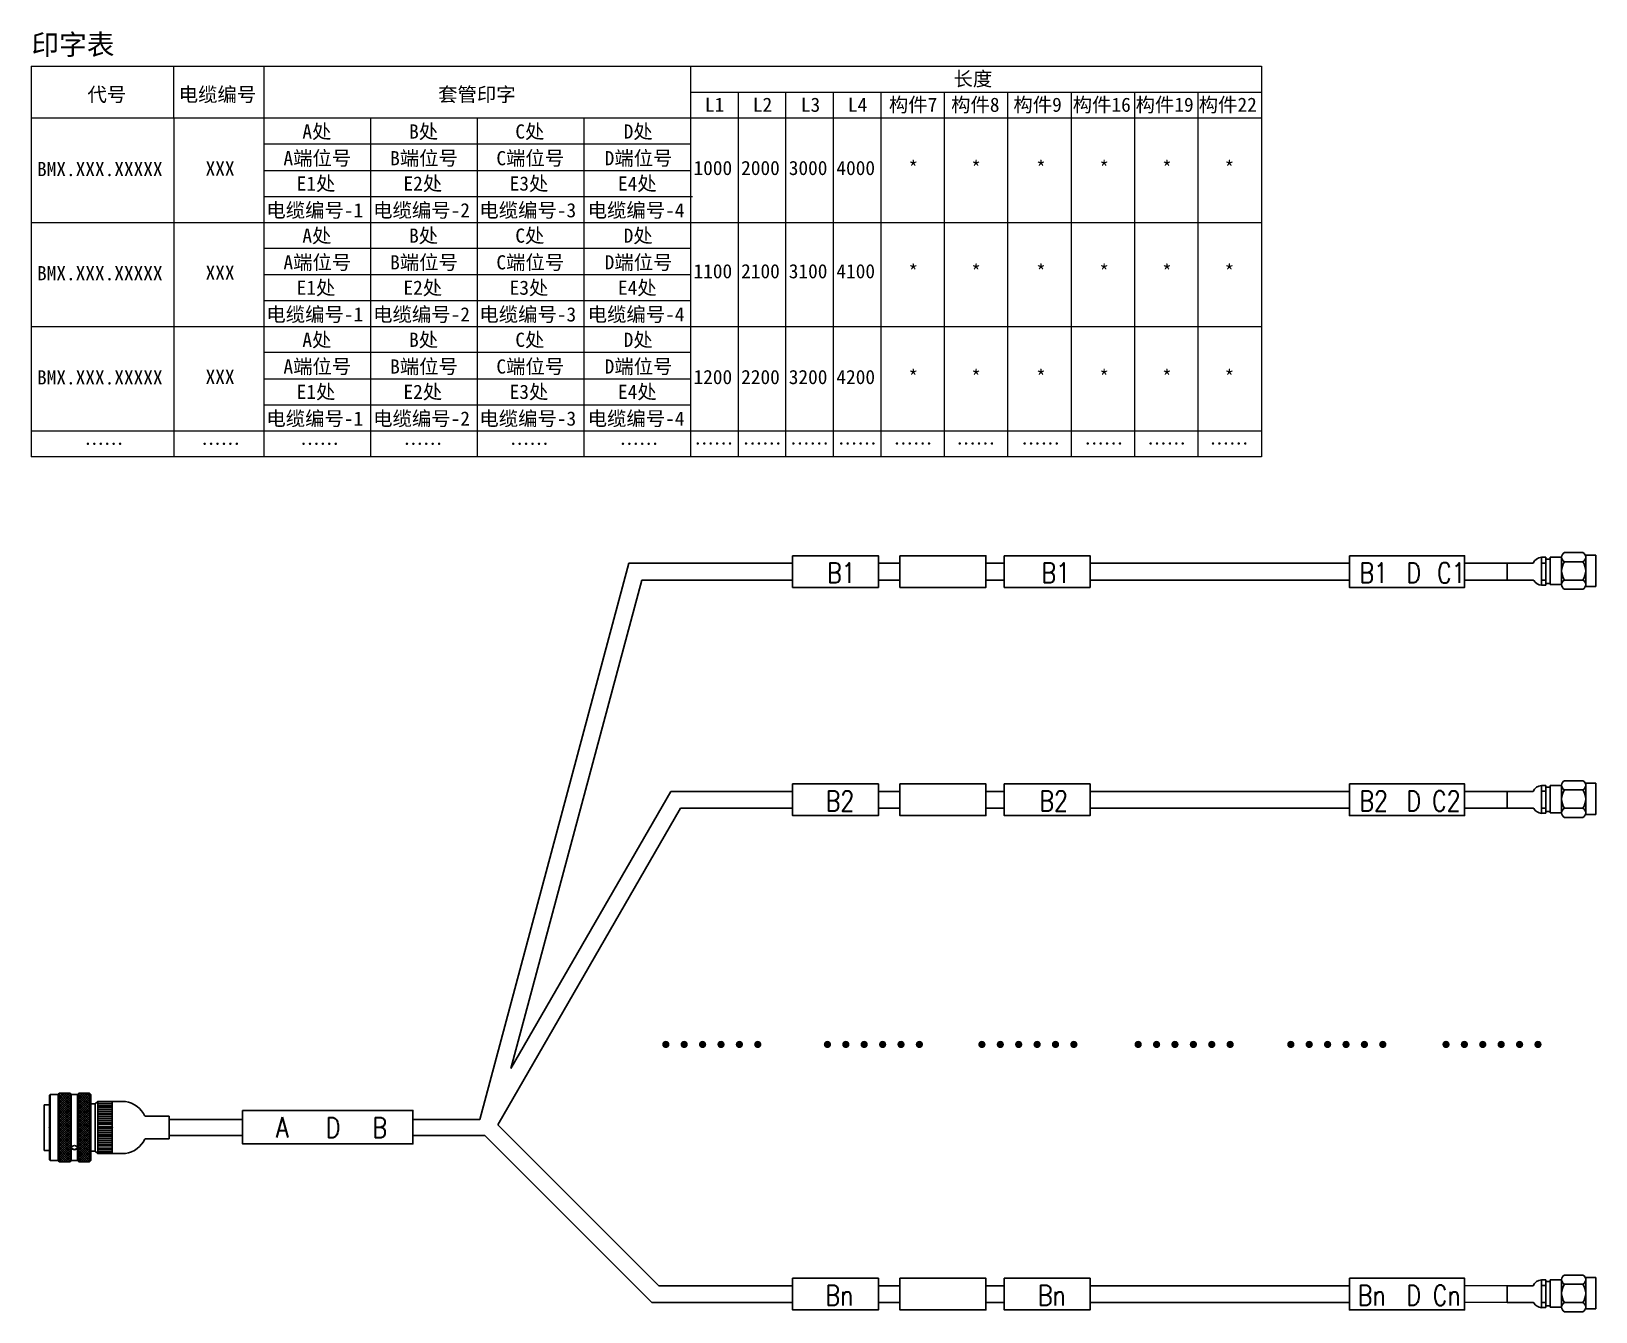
# Model space of a CAD drawing. Header units: inches. Extents: x -3640 to 2054, y -2291 to 954.
# Drawn here: x 402.5 to 788.1, y -476.7 to -161.1 of the extents above; entities that cross this region are included whole.
import ezdxf

# ---------------------------------------------------------------- set-up
doc = ezdxf.new("R2010")
doc.units = ezdxf.units.IN
doc.header["$MEASUREMENT"] = 0
doc.layers.add('C', color=2, linetype='Continuous')
doc.styles.add('HZ', font='txt', dxfattribs={"width": 0.8, "bigfont": 'HZDX'})
doc.styles.add('样式 1', font='')
doc.styles.get('样式 1').set_extended_font_data('SimSun')

# ---------------------------------------------------------------- blocks, each defined once
blk = doc.blocks.new('spjslh')
at = {"lineweight": 30}
for p, q in [((34.45, 138.79), (74.83, 138.79)), ((95.99, 138.79), (101.29, 138.79)), ((122.46, 138.79), (127, 138.79)), ((148.17, 138.79), (212.1, 138.79)), ((240.49, 138.79), (250.99, 138.79)), ((250.99, 138.79), (250.99, 134.62)), ((37.65, 134.62), (74.83, 134.62)), ((95.99, 134.62), (101.29, 134.62)), ((122.46, 134.62), (127, 134.62)), ((148.17, 134.62), (212.1, 134.62)), ((240.49, 134.62), (250.99, 134.62)), ((44.82, 82.56), (74.83, 82.56)), ((95.99, 82.56), (101.29, 82.56)), ((122.46, 82.56), (127, 82.56)), ((148.17, 82.56), (212.1, 82.56)), ((240.49, 82.56), (250.99, 82.56)), ((250.99, 82.56), (250.99, 78.39)), ((47.23, 78.39), (74.83, 78.39)), ((95.99, 78.39), (101.29, 78.39)), ((122.46, 78.39), (127, 78.39)), ((148.17, 78.39), (212.1, 78.39)), ((240.49, 78.39), (250.99, 78.39)), ((-78.89, 1.7), (-60.84, 1.7)), ((-18.84, 1.7), (-2.28, 1.7)), ((-78.89, -2.3), (-60.84, -2.3)), ((-18.84, -2.3), (-1.04, -2.3)), ((41.85, -39.3), (74.83, -39.3)), ((95.99, -39.3), (101.29, -39.3)), ((122.46, -39.3), (127, -39.3)), ((148.17, -39.3), (212.1, -39.3)), ((40.13, -43.46), (74.83, -43.46)), ((95.99, -43.46), (101.29, -43.46)), ((122.46, -43.46), (127, -43.46)), ((148.17, -43.46), (212.1, -43.46))]:
    blk.add_line(p, q, dxfattribs=at)
for p, q in [((-78.89, 1.7), (-78.89, -2.3)), ((250.99, -39.3), (240.49, -39.3)), ((250.99, -39.3), (250.99, -43.46)), ((250.99, -43.46), (240.49, -43.46))]:
    blk.add_line(p, q)
for points in [[(74.83, 140.63), (95.99, 140.63), (95.99, 132.83), (74.83, 132.83)], [(101.29, 140.63), (122.46, 140.63), (122.46, 132.83), (101.29, 132.83)], [(127, 140.63), (148.17, 140.63), (148.17, 132.83), (127, 132.83)], [(212.1, 140.63), (240.49, 140.63), (240.49, 132.83), (212.1, 132.83)], [(74.83, 84.4), (95.99, 84.4), (95.99, 76.59), (74.83, 76.59)], [(101.29, 84.4), (122.46, 84.4), (122.46, 76.59), (101.29, 76.59)], [(127, 84.4), (148.17, 84.4), (148.17, 76.59), (127, 76.59)], [(212.1, 84.4), (240.49, 84.4), (240.49, 76.59), (212.1, 76.59)], [(-60.77, 3.91), (-18.77, 3.91), (-18.77, -4.32), (-60.77, -4.32)], [(74.83, -37.45), (95.99, -37.45), (95.99, -45.26), (74.83, -45.26)], [(101.29, -37.45), (122.46, -37.45), (122.46, -45.26), (101.29, -45.26)], [(127, -37.45), (148.17, -37.45), (148.17, -45.26), (127, -45.26)], [(212.1, -37.45), (240.49, -37.45), (240.49, -45.26), (212.1, -45.26)]]:
    blk.add_lwpolyline(points, close=True, dxfattribs=at)
at = {"linetype": 'Continuous', "lineweight": 30}
for points in [[(-2.28, 1.7), (34.45, 138.79)], [(5.4, 14.27), (37.65, 134.62)], [(5.4, 14.27), (44.82, 82.56)], [(2.19, 0.37), (47.23, 78.39)], [(2.19, 0.37), (41.85, -39.3)], [(-1.04, -2.3), (40.13, -43.46)]]:
    blk.add_lwpolyline(points, dxfattribs=at)
for p in [(111.88, 132.83), (111.88, -45.26)]:
    blk.add_point(p)
at = {"style": 'HZ', "width": 0.8}
for s, p in [('B1', (83.29, 133.93)), ('B1', (136.16, 133.93)), ('B1', (214.53, 133.93)), ('D', (226.09, 133.93)), ('C1', (233.69, 133.93)), ('B2', (82.98, 77.7)), ('B2', (135.66, 77.7)), ('B2', (214.53, 77.7)), ('D', (226.09, 77.7)), ('C2', (232.44, 77.7)), ('A', (-52.53, -2.72)), ('D', (-40.3, -2.81)), ('B', (-28.8, -2.81)), ('Bn', (82.92, -44.16)), ('Bn', (135.28, -44.16)), ('Bn', (214.15, -44.16)), ('D', (226.09, -44.16)), ('Cn', (232.6, -44.16))]:
    blk.add_text(s, height=5, dxfattribs=at).set_placement(p)
at = {"style": '样式 1'}
for p in [(41.3, 15.01), (81.14, 15.01), (119.22, 15.01), (157.74, 15.01), (195.37, 15.01), (233.62, 15.01)]:
    blk.add_text('……', height=10, dxfattribs=at).set_placement(p)
blk = doc.blocks.new('spjslh-z1')
at = {"lineweight": 30}
h = blk.add_hatch(dxfattribs=at)
h.set_pattern_fill('ANSI37', color=256, scale=3, angle=180, style=0)
h.set_pattern_definition([(315, (-27.04582, 8.43554), (-0.265165, -0.265165), []), (225, (-27.04582, 8.43554), (-0.265165, 0.265165), [])])
h.paths.add_polyline_path([(-27.05, -8.44), (-24.38, -8.44), (-24.38, 8.44), (-27.05, 8.44)])
h = blk.add_hatch(dxfattribs=at)
h.set_pattern_fill('ANSI37', color=256, scale=3, angle=180, style=0)
h.set_pattern_definition([(315, (-22.2578, 8.43554), (-0.265165, -0.265165), []), (225, (-22.2578, 8.43554), (-0.265165, 0.265165), [])])
h.paths.add_polyline_path([(-22.26, -8.44), (-19.59, -8.44), (-19.59, 8.44), (-22.26, 8.44)])
for p, q in [((-29.28, 8.16), (-29.5, 7.94)), ((-29.5, 7.94), (-29.5, -7.94)), ((-27.05, 8.44), (-27.32, 8.16)), ((-27.05, -8.44), (-27.05, 8.44)), ((-24.38, 8.44), (-24.1, 8.16)), ((-22.26, 8.44), (-22.54, 8.16)), ((-22.26, -8.44), (-22.26, 8.44)), ((-19.59, 8.44), (-19.31, 8.16)), ((-19.31, -8.16), (-19.31, 8.16)), ((-30.81, 5.63), (-29.5, 5.63)), ((-30.81, -5.63), (-30.81, 5.63)), ((-18.17, 5.84), (-19.31, 5.84)), ((-17.58, 6.43), (-18.17, 5.84)), ((-18.17, 5.84), (-18.17, -5.84)), ((-17.58, 6.43), (-17.58, -6.43)), ((-17.58, 6.43), (-13.98, 6.43)), ((-17.58, 5.93), (-13.98, 5.93)), ((-17.58, 5.47), (-13.98, 5.47)), ((-17.58, 5), (-13.98, 5)), ((-17.58, 4.53), (-13.98, 4.53)), ((-17.58, 4.02), (-13.98, 4.02)), ((-13.98, 6.43), (-13.98, -6.43)), ((-13.98, 6.43), (-10.76, 6.38)), ((-17.58, 3.56), (-13.98, 3.56)), ((-17.58, 3.09), (-13.98, 3.09)), ((-17.58, 2.63), (-13.98, 2.63)), ((-17.58, 2.11), (-13.98, 2.11)), ((-17.58, 1.65), (-13.98, 1.65)), ((-17.58, 1.18), (-13.98, 1.18)), ((-17.58, 0.72), (-13.98, 0.72)), ((-17.58, 0.21), (-13.98, 0.21)), ((0, 2.79), (-5.92, 2.79)), ((0, 2.79), (0, -2.79)), ((-17.58, -0.26), (-13.98, -0.26)), ((-17.58, -0.72), (-13.98, -0.72)), ((-17.58, -1.24), (-13.98, -1.24)), ((-17.58, -1.7), (-13.98, -1.7)), ((-17.58, -2.17), (-13.98, -2.17)), ((-17.58, -2.63), (-13.98, -2.63)), ((-17.58, -3.15), (-13.98, -3.15)), ((-17.58, -3.61), (-13.98, -3.61)), ((0, -2.79), (-5.92, -2.79)), ((-30.81, -5.63), (-29.5, -5.63)), ((-18.17, -5.84), (-19.31, -5.84)), ((-17.58, -6.43), (-18.17, -5.84)), ((-17.58, -4.08), (-13.98, -4.08)), ((-17.58, -4.54), (-13.98, -4.54)), ((-17.58, -5.05), (-13.98, -5.05)), ((-17.58, -5.52), (-13.98, -5.52)), ((-17.58, -5.98), (-13.98, -5.98)), ((-17.58, -6.43), (-13.98, -6.43)), ((-13.98, -6.43), (-10.76, -6.38)), ((-29.5, -7.94), (-29.28, -8.16)), ((-27.32, -8.16), (-27.05, -8.44)), ((-24.1, -8.16), (-24.38, -8.44)), ((-22.54, -8.16), (-22.26, -8.44)), ((-19.31, -8.16), (-19.59, -8.44))]:
    blk.add_line(p, q, dxfattribs=at)
for points in [[(-29.28, -8.16), (-27.32, -8.16), (-27.32, 8.16), (-29.28, 8.16)], [(-27.05, -8.44), (-24.38, -8.44), (-24.38, 8.44), (-27.05, 8.44)], [(-24.1, -8.16), (-22.54, -8.16), (-22.54, 8.16), (-24.1, 8.16)], [(-22.26, -8.44), (-19.59, -8.44), (-19.59, 8.44), (-22.26, 8.44)]]:
    blk.add_lwpolyline(points, close=True, dxfattribs=at)
for centre, radius, start, end in [((-11.63, 0.16), 6.28, 24.7524, 82.1031), ((-11.63, -0.16), 6.28, 277.8969, 335.2476), ((-23.32, -5.32), 0.854, 23.7022, 156.2978), ((-23.32, -4.63), 0.854, 203.7022, 336.2978), ((-23.32, -4.45), 0.943, 213.9978, 326.0022)]:
    blk.add_arc(centre, radius, start, end, dxfattribs=at)
for p in [(-19.31, 0), (-19.31, 0), (-13.98, 0), (-29.5, 0)]:
    blk.add_point(p, dxfattribs=at)
blk = doc.blocks.new('spjslh-y1')
at = {"lineweight": 30}
for p, q in [((0, 2.08), (6.36, 2.08)), ((0, 2.08), (0, -2.08)), ((0, -2.08), (6.47, -2.08))]:
    blk.add_line(p, q, dxfattribs=at)
for centre, radius, start, end in [((8.68, 1.01), 2.56, 94.9925, 155.1073), ((4.74, -3.56), 2.27, 38.6223, 40.5265), ((8.68, -0.78), 2.56, 212.2338, 265.0075)]:
    blk.add_arc(centre, radius, start, end, dxfattribs=at)
at = {"layer": 'C', "color": 0, "lineweight": 30}
for p, q in [((18.65, 4.72), (14.08, 4.72)), ((21.8, 4.11), (19.33, 4.11)), ((19.33, 3.56), (19.33, 4.11)), ((21.8, -3.63), (21.8, 4.11)), ((8.46, 3.55), (8.46, -3.32)), ((8.46, 3.55), (9.48, 3.55)), ((8.46, 2.11), (9.48, 2.11)), ((9.48, 3.55), (9.48, -3.22)), ((9.48, 3.09), (10.54, 3.09)), ((10.54, -3.17), (10.54, 3.56)), ((13.41, 3.56), (10.54, 3.56)), ((13.41, -3.17), (13.41, 3.56)), ((14.08, 2.46), (18.65, 2.46)), ((19.33, -3.17), (19.33, 3.56)), ((8.46, -2.05), (9.48, -2.05)), ((8.46, -3.32), (9.48, -3.32)), ((9.48, -2.88), (10.54, -2.88)), ((9.48, -3.32), (9.48, -3.13)), ((10.54, -3.17), (13.41, -3.17)), ((14.08, -2.06), (18.65, -2.06)), ((19.33, -3.17), (19.33, -3.63)), ((19.33, -3.63), (21.8, -3.63)), ((14.08, -4.32), (18.65, -4.32))]:
    blk.add_line(p, q, dxfattribs=at)
for centre, radius, start, end in [((14.68, 3.59), 1.28, 118.0017, 241.9983), ((18.05, 3.59), 1.28, 298.0017, 61.9983), ((17.51, 0.2), 4.1, 146.5968, 213.4032), ((15.23, 0.2), 4.1, 326.5968, 33.4032), ((14.68, -3.19), 1.28, 118.0017, 241.9983), ((18.05, -3.19), 1.28, 298.0017, 61.9983)]:
    blk.add_arc(centre, radius, start, end, dxfattribs=at)
blk = doc.blocks.new('spjslh-y2')
at = {"lineweight": 30}
for p, q in [((0, 2.08), (6.36, 2.08)), ((0, 2.08), (0, -2.08)), ((0, -2.08), (6.47, -2.08))]:
    blk.add_line(p, q, dxfattribs=at)
for centre, radius, start, end in [((8.68, 1.01), 2.56, 94.9925, 155.1073), ((4.74, -3.56), 2.27, 38.6223, 40.5265), ((8.68, -0.78), 2.56, 212.2338, 265.0075)]:
    blk.add_arc(centre, radius, start, end, dxfattribs=at)
at = {"layer": 'C', "color": 0, "lineweight": 30}
for p, q in [((18.65, 4.72), (14.08, 4.72)), ((21.8, 4.11), (19.33, 4.11)), ((19.33, 3.56), (19.33, 4.11)), ((21.8, -3.63), (21.8, 4.11)), ((8.46, 3.55), (8.46, -3.32)), ((8.46, 3.55), (9.48, 3.55)), ((8.46, 2.11), (9.48, 2.11)), ((9.48, 3.55), (9.48, -3.22)), ((9.48, 3.09), (10.54, 3.09)), ((10.54, -3.17), (10.54, 3.56)), ((13.41, 3.56), (10.54, 3.56)), ((13.41, -3.17), (13.41, 3.56)), ((14.08, 2.46), (18.65, 2.46)), ((19.33, -3.17), (19.33, 3.56)), ((8.46, -2.05), (9.48, -2.05)), ((8.46, -3.32), (9.48, -3.32)), ((9.48, -2.88), (10.54, -2.88)), ((9.48, -3.32), (9.48, -3.13)), ((10.54, -3.17), (13.41, -3.17)), ((14.08, -2.06), (18.65, -2.06)), ((19.33, -3.17), (19.33, -3.63)), ((19.33, -3.63), (21.8, -3.63)), ((14.08, -4.32), (18.65, -4.32))]:
    blk.add_line(p, q, dxfattribs=at)
for centre, radius, start, end in [((14.68, 3.59), 1.28, 118.0017, 241.9983), ((18.05, 3.59), 1.28, 298.0017, 61.9983), ((17.51, 0.2), 4.1, 146.5968, 213.4032), ((15.23, 0.2), 4.1, 326.5968, 33.4032), ((14.68, -3.19), 1.28, 118.0017, 241.9983), ((18.05, -3.19), 1.28, 298.0017, 61.9983)]:
    blk.add_arc(centre, radius, start, end, dxfattribs=at)
blk = doc.blocks.new('spjslh-y3')
at = {"lineweight": 30}
for p, q in [((0, 2.08), (6.36, 2.08)), ((0, 2.08), (0, -2.08)), ((0, -2.08), (6.47, -2.08))]:
    blk.add_line(p, q, dxfattribs=at)
for centre, radius, start, end in [((8.68, 1.01), 2.56, 94.9925, 155.1073), ((4.74, -3.56), 2.27, 38.6223, 40.5265), ((8.68, -0.78), 2.56, 212.2338, 265.0075)]:
    blk.add_arc(centre, radius, start, end, dxfattribs=at)
at = {"layer": 'C', "color": 0, "lineweight": 30}
for p, q in [((18.65, 4.72), (14.08, 4.72)), ((21.8, 4.11), (19.33, 4.11)), ((19.33, 3.56), (19.33, 4.11)), ((21.8, -3.63), (21.8, 4.11)), ((8.46, 3.55), (8.46, -3.32)), ((8.46, 3.55), (9.48, 3.55)), ((8.46, 2.11), (9.48, 2.11)), ((9.48, 3.55), (9.48, -3.22)), ((9.48, 3.09), (10.54, 3.09)), ((10.54, -3.17), (10.54, 3.56)), ((13.41, 3.56), (10.54, 3.56)), ((13.41, -3.17), (13.41, 3.56)), ((14.08, 2.46), (18.65, 2.46)), ((19.33, -3.17), (19.33, 3.56)), ((8.46, -2.05), (9.48, -2.05)), ((8.46, -3.32), (9.48, -3.32)), ((9.48, -2.88), (10.54, -2.88)), ((9.48, -3.32), (9.48, -3.13)), ((10.54, -3.17), (13.41, -3.17)), ((14.08, -2.06), (18.65, -2.06)), ((19.33, -3.17), (19.33, -3.63)), ((19.33, -3.63), (21.8, -3.63)), ((14.08, -4.32), (18.65, -4.32))]:
    blk.add_line(p, q, dxfattribs=at)
for centre, radius, start, end in [((14.68, 3.59), 1.28, 118.0017, 241.9983), ((18.05, 3.59), 1.28, 298.0017, 61.9983), ((17.51, 0.2), 4.1, 146.5968, 213.4032), ((15.23, 0.2), 4.1, 326.5968, 33.4032), ((14.68, -3.19), 1.28, 118.0017, 241.9983), ((18.05, -3.19), 1.28, 298.0017, 61.9983)]:
    blk.add_arc(centre, radius, start, end, dxfattribs=at)
blk = doc.blocks.new('射频集束连号')
for name, p in [('spjslh', (-0.01, 0.65)), ('spjslh-y1', (250.98, 137.36)), ('spjslh-y2', (250.98, 81.12)), ('spjslh-z1', (-78.9, 0.35)), ('spjslh-y3', (250.98, -40.73))]:
    blk.add_blockref(name, p)
blk = doc.blocks.new('低频一分三-印字表-连号')
for p, q in [((0, 0), (57.28, 0)), ((0, 0), (0, -12.84)), ((35.1, -12.84), (35.1, 0)), ((57.28, 0), (303.21, 0)), ((57.28, 0), (57.28, -12.84)), ((57.28, -12.84), (0, -12.84)), ((303.21, -12.84), (57.28, -12.84))]:
    blk.add_line(p, q)
at = {"lineweight": 25}
for p, q in [((303.21, 0), (303.21, -96.27)), ((162.5, 0), (162.5, -12.84)), ((162.5, -6.42), (303.21, -6.42)), ((174.22, -6.42), (174.22, -96.27)), ((185.95, -6.42), (185.95, -96.27)), ((197.68, -6.42), (197.68, -96.27)), ((209.41, -6.42), (209.41, -96.27)), ((225.04, -6.42), (225.04, -96.27)), ((240.67, -6.42), (240.67, -96.27)), ((256.31, -6.42), (256.31, -96.27)), ((271.94, -6.42), (271.94, -96.27)), ((287.57, -6.42), (287.57, -96.27)), ((0, -12.84), (0, -38.51)), ((35.1, -12.84), (35.1, -38.51)), ((57.28, -12.84), (57.28, -38.51)), ((83.58, -12.84), (83.58, -38.51)), ((109.89, -12.84), (109.89, -38.51)), ((136.19, -12.84), (136.19, -38.51)), ((162.5, -12.84), (162.5, -38.51)), ((162.5, -19.25), (57.28, -19.25)), ((57.28, -25.67), (162.5, -25.67)), ((57.28, -32.09), (163.01, -32.09)), ((0, -38.51), (303.21, -38.51)), ((0, -38.51), (0, -64.18)), ((35.1, -38.51), (35.1, -64.18)), ((57.28, -38.51), (57.28, -64.18)), ((83.58, -38.51), (83.58, -64.18)), ((109.89, -38.51), (109.89, -64.18)), ((136.19, -38.51), (136.19, -64.18)), ((162.5, -38.51), (162.5, -64.18)), ((162.5, -44.93), (57.28, -44.93)), ((57.28, -51.34), (162.5, -51.34)), ((57.28, -57.76), (162.5, -57.76)), ((0, -64.18), (303.21, -64.18)), ((0, -64.18), (0, -89.85)), ((35.1, -64.18), (35.1, -96.27)), ((57.28, -64.18), (57.28, -96.27)), ((83.58, -64.18), (83.58, -96.27)), ((109.89, -64.18), (109.89, -96.27)), ((136.19, -64.18), (136.19, -96.27)), ((162.5, -64.18), (162.5, -89.85)), ((162.5, -70.6), (57.28, -70.6)), ((57.28, -77.02), (162.5, -77.02)), ((57.28, -83.44), (162.5, -83.44)), ((0, -89.85), (303.21, -89.85)), ((0, -89.85), (0, -96.27)), ((162.5, -89.85), (162.5, -96.27)), ((303.21, -96.27), (0, -96.27))]:
    blk.add_line(p, q, dxfattribs=at)
at = {"style": '样式 1'}
for s, height, p in [('印字表', 5, (0.03, 2.83)), ('长度', 3.5, (227.33, -4.86)), ('代号', 3.5, (13.84, -8.72)), ('电缆编号', 3.5, (36.34, -8.72)), ('套管印字', 3.5, (100.29, -8.72)), ('构件7', 3.5, (211.4, -11.24)), ('构件8', 3.5, (226.74, -11.24)), ('构件9', 3.5, (242.09, -11.24)), ('构件16', 3.5, (256.72, -11.24)), ('构件19', 3.5, (272.22, -11.24)), ('构件22', 3.5, (287.78, -11.24)), ('L1', 3.5, (166.05, -11.24)), ('L2', 3.5, (177.87, -11.24)), ('L3', 3.5, (189.7, -11.24)), ('L4', 3.5, (201.3, -11.24)), ('A处', 3.5, (66.82, -17.84)), ('B处', 3.5, (93.13, -17.84)), ('C处', 3.5, (119.32, -17.84)), ('D处', 3.5, (146.02, -17.84)), ('E1处', 3.5, (65.42, -30.67)), ('E2处', 3.5, (91.74, -30.67)), ('E3处', 3.5, (117.92, -30.67)), ('E4处', 3.5, (144.62, -30.67)), ('1000', 3.5, (163.24, -26.83)), ('2000', 3.5, (174.98, -26.83)), ('3000', 3.5, (186.72, -26.83)), ('4000', 3.5, (198.46, -26.83)), ('A处', 3.5, (66.82, -43.51)), ('B处', 3.5, (93.13, -43.51)), ('C处', 3.5, (119.32, -43.51)), ('D处', 3.5, (146.02, -43.51)), ('1100', 3.5, (163.24, -52.28)), ('2100', 3.5, (174.98, -52.28)), ('3100', 3.5, (186.72, -52.28)), ('4100', 3.5, (198.46, -52.28)), ('E1处', 3.5, (65.42, -56.34)), ('E2处', 3.5, (91.74, -56.34)), ('E3处', 3.5, (117.92, -56.34)), ('E4处', 3.5, (144.62, -56.34)), ('A处', 3.5, (66.82, -69.18)), ('B处', 3.5, (93.13, -69.18)), ('C处', 3.5, (119.32, -69.18)), ('D处', 3.5, (146.02, -69.18)), ('1200', 3.5, (163.24, -78.36)), ('2200', 3.5, (174.98, -78.36)), ('3200', 3.5, (186.72, -78.36)), ('4200', 3.5, (198.46, -78.36)), ('E1处', 3.5, (65.42, -82.01)), ('E2处', 3.5, (91.74, -82.01)), ('E3处', 3.5, (117.92, -82.01)), ('E4处', 3.5, (144.62, -82.01))]:
    blk.add_text(s, height=height, dxfattribs=at).set_placement(p)
at = {"color": 1, "style": '样式 1'}
for s, p in [('*', (216.22, -26.83)), ('*', (231.7, -26.83)), ('*', (247.7, -26.83)), ('*', (263.27, -26.83)), ('*', (278.75, -26.83)), ('*', (294.14, -26.83)), ('*', (216.22, -52.38)), ('*', (231.7, -52.38)), ('*', (247.7, -52.38)), ('*', (263.27, -52.38)), ('*', (278.75, -52.38)), ('*', (294.14, -52.38)), ('*', (216.22, -78.35)), ('*', (231.7, -78.35)), ('*', (247.7, -78.35)), ('*', (263.27, -78.35)), ('*', (278.75, -78.35)), ('*', (294.14, -78.35)), ('……', (13.15, -94.88)), ('……', (41.93, -94.88)), ('……', (66.31, -94.88)), ('……', (91.8, -94.88)), ('……', (118, -94.88)), ('……', (145.04, -94.88)), ('……', (163.5, -94.81)), ('……', (175.4, -94.81)), ('……', (187.08, -94.81)), ('……', (198.86, -94.81)), ('……', (212.58, -94.81)), ('……', (228.06, -94.81)), ('……', (244.06, -94.81)), ('……', (259.63, -94.81)), ('……', (275.11, -94.81)), ('……', (290.5, -94.81))]:
    blk.add_text(s, height=3.5, dxfattribs=at).set_placement(p)
at = {"style": '样式 1'}
for tag, p in [('电缆编号1', (42.96, -26.98)), ('1-1端位号', (62.15, -24.42)), ('1-2端位号', (88.46, -24.42)), ('1-3端位号', (114.65, -24.42)), ('1-4端位号', (141.34, -24.42)), ('代号1', (1.41, -27.1)), ('1-电缆编号-1', (57.95, -37.25)), ('1-电缆编号-2', (84.27, -37.25)), ('1-电缆编号-3', (110.45, -37.25)), ('1-电缆编号-4', (137.15, -37.25)), ('2-1端位号', (62.15, -50.09)), ('2-2端位号', (88.46, -50.09)), ('2-3端位号', (114.65, -50.09)), ('2-4端位号', (141.34, -50.09)), ('代号2', (1.41, -52.77)), ('电缆编号2', (42.96, -52.65)), ('2-电缆编号-1', (57.95, -62.92)), ('2-电缆编号-2', (84.27, -62.92)), ('2-电缆编号-3', (110.45, -62.92)), ('2-电缆编号-4', (137.15, -62.92)), ('3-1端位号', (62.15, -75.77)), ('3-2端位号', (88.46, -75.77)), ('3-3端位号', (114.65, -75.77)), ('3-4端位号', (141.34, -75.77)), ('代号3', (1.41, -78.45)), ('电缆编号3', (42.96, -78.33)), ('3-电缆编号-1', (57.95, -88.6)), ('3-电缆编号-2', (84.27, -88.6)), ('3-电缆编号-3', (110.45, -88.6)), ('3-电缆编号-4', (137.15, -88.6))]:
    blk.add_attdef(tag, p, '', height=3.5, dxfattribs=at)

msp = doc.modelspace()

# ---------------------------------------------------------------- block references
msp.add_blockref('低频一分三-印字表-连号', (402.49, -169.7)).add_auto_attribs({'3-电缆编号-4': '电缆编号-4', '3-电缆编号-3': '电缆编号-3', '3-电缆编号-2': '电缆编号-2', '3-电缆编号-1': '电缆编号-1', '3-4端位号': 'D端位号', '3-3端位号': 'C端位号', '3-2端位号': 'B端位号', '3-1端位号': 'A端位号', '2-电缆编号-4': '电缆编号-4', '2-电缆编号-3': '电缆编号-3', '2-电缆编号-2': '电缆编号-2', '2-电缆编号-1': '电缆编号-1', '2-4端位号': 'D端位号', '2-3端位号': 'C端位号', '2-2端位号': 'B端位号', '2-1端位号': 'A端位号', '1-电缆编号-4': '电缆编号-4', '1-电缆编号-3': '电缆编号-3', '1-电缆编号-2': '电缆编号-2', '1-电缆编号-1': '电缆编号-1', '1-4端位号': 'D端位号', '1-3端位号': 'C端位号', '1-2端位号': 'B端位号', '1-1端位号': 'A端位号', '电缆编号3': 'XXX', '电缆编号2': 'XXX', '电缆编号1': 'XXX', '代号3': 'BMX.XXX.XXXXX', '代号2': 'BMX.XXX.XXXXX', '代号1': 'BMX.XXX.XXXXX'})
msp.add_blockref('射频集束连号', (515.34, -431.66))

doc.saveas('drawing.dxf')
